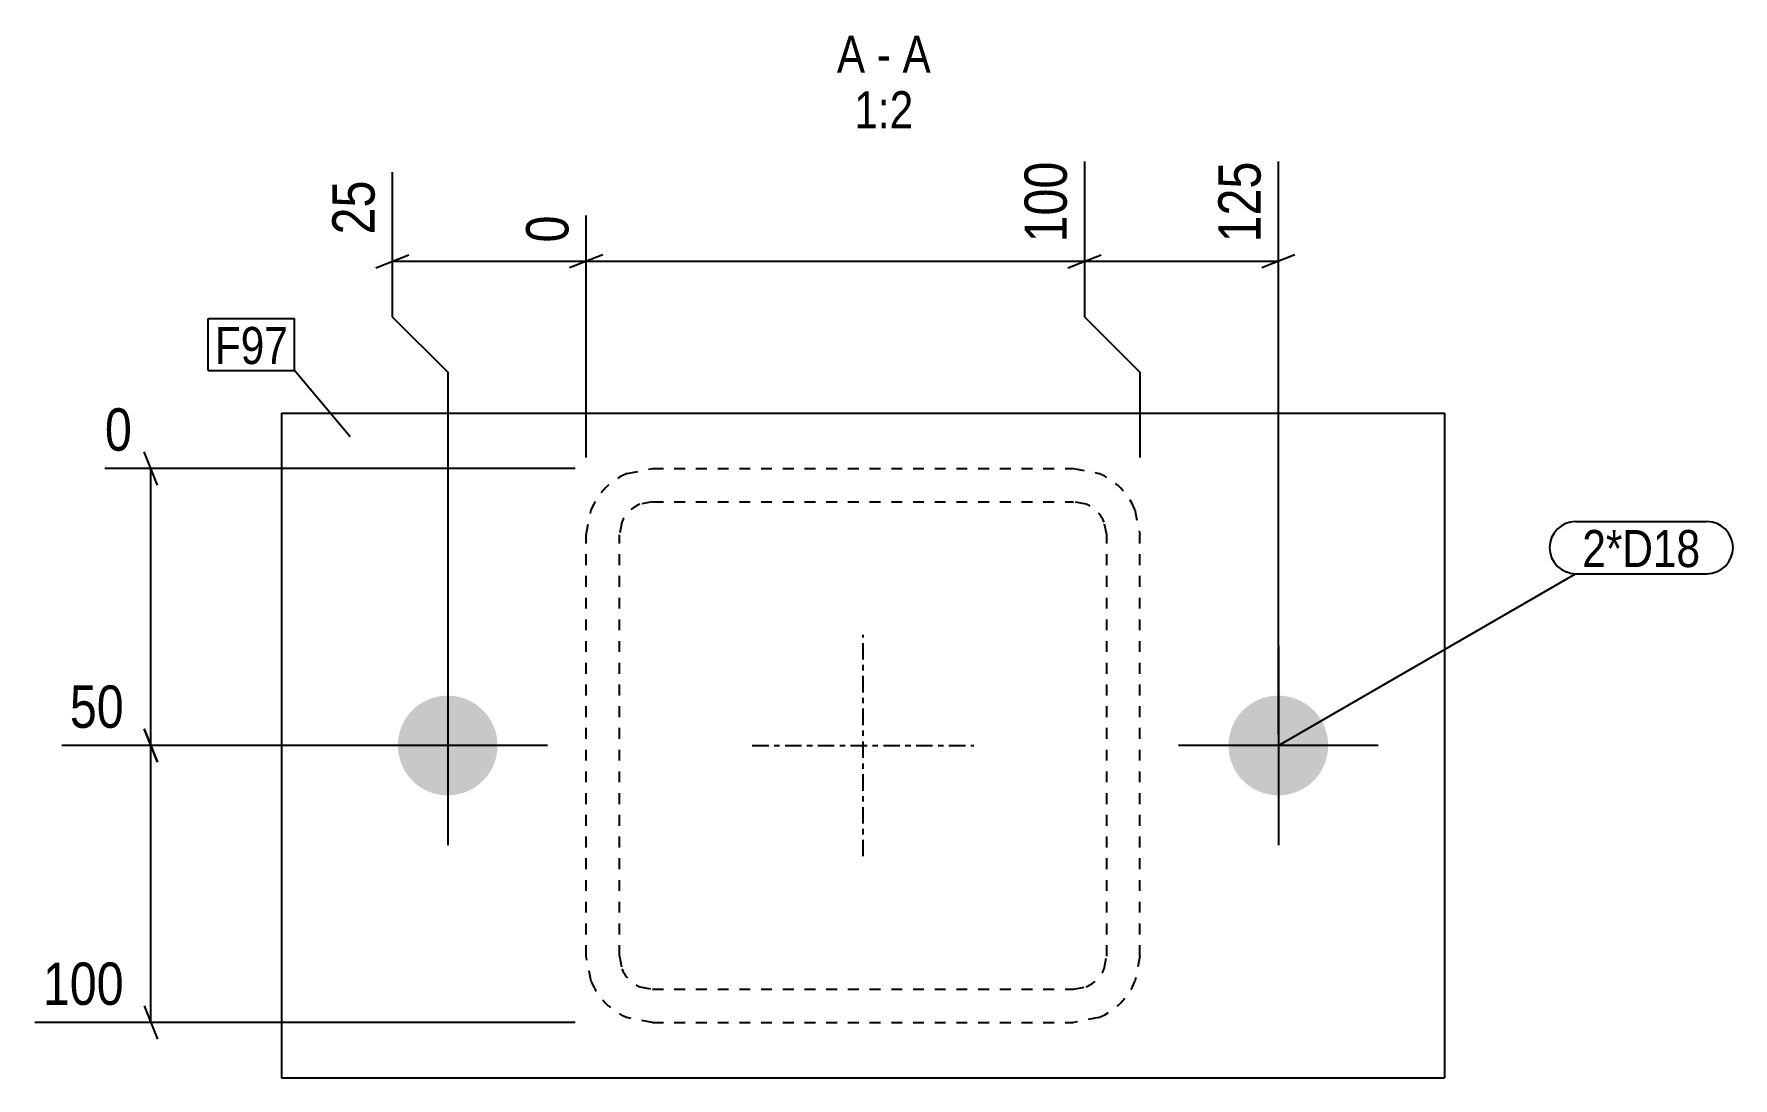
# Model space of a CAD drawing. Header units: millimetres. Extents: x 5 to 26277, y 5 to 1235.
# Drawn here: x 7236 to 7542.9, y 4.8 to 193.2 of the extents above; entities that cross this region are included whole.
import ezdxf

# ---------------------------------------------------------------- set-up
doc = ezdxf.new("R2010")
doc.units = ezdxf.units.MM
doc.linetypes.add('DXK_LINE_DOT2', pattern=[3.9198, 1.9599, -1.9599])
doc.linetypes.add('DXK_LINE_DOT3', pattern=[5.9187, 2.979, -0.9799, 0.9799, -0.9799])
for name, color, linetype in [('MÅLSÆTNING', 7, 'Continuous'), ('STÅL', 7, 'Continuous'), ('TEKST', 7, 'Continuous')]:
    doc.layers.add(name, color=color, linetype=linetype)
doc.styles.add('Arial Narrow', font='ARIALN.TTF', dxfattribs={"height": 0.2})

msp = doc.modelspace()

# ---------------------------------------------------------------- hatches: boundary and pattern name
at = {"layer": 'STÅL', "linetype": 'Continuous'}
for points in [[(7319.75, 64.8, -1), (7301.75, 64.8, -1)], [(7469.75, 64.8, -1), (7451.75, 64.8, -1)]]:
    msp.add_hatch(color=96, dxfattribs=at).paths.add_polyline_path(points)

# ---------------------------------------------------------------- linework, layer by layer
at = {"layer": 'MÅLSÆTNING', "color": 7, "linetype": 'Continuous'}
for p, q in [((7425.75, 170.19), (7425.75, 142.17)), ((7425.75, 170.19), (7425.75, 142.17)), ((7460.75, 66.8), (7460.75, 170.19)), ((7300.75, 168.23), (7300.75, 142.17)), ((7335.75, 116.8), (7335.75, 160.44)), ((7335.75, 116.8), (7335.75, 160.44)), ((7297.75, 150.97), (7303.75, 153.37)), ((7300.75, 152.17), (7335.75, 152.17)), ((7338.75, 153.37), (7332.75, 150.97)), ((7338.75, 153.37), (7332.75, 150.97)), ((7335.75, 152.17), (7425.75, 152.17)), ((7422.75, 150.97), (7428.75, 153.37)), ((7425.75, 152.17), (7460.75, 152.17)), ((7463.75, 153.37), (7457.75, 150.97)), ((7300.75, 142.17), (7310.75, 132.17)), ((7425.75, 142.17), (7435.75, 132.17)), ((7425.75, 142.17), (7435.75, 132.17)), ((7310.75, 132.17), (7310.75, 66.8)), ((7435.75, 132.17), (7435.75, 116.8)), ((7435.75, 132.17), (7435.75, 116.8)), ((7258.32, 111.8), (7255.92, 117.8)), ((7333.75, 114.8), (7248.85, 114.8)), ((7257.12, 64.8), (7257.12, 114.8)), ((7255.92, 67.8), (7258.32, 61.8)), ((7258.32, 61.8), (7255.92, 67.8)), ((7308.75, 64.8), (7241.06, 64.8)), ((7308.75, 64.8), (7241.06, 64.8)), ((7257.12, 14.8), (7257.12, 64.8)), ((7255.92, 17.8), (7258.32, 11.8)), ((7333.75, 14.8), (7236.18, 14.8))]:
    msp.add_line(p, q, dxfattribs=at)
at = {"layer": 'STÅL', "color": 2, "linetype": 'Continuous'}
for p, q in [((7280.75, 124.8), (7490.75, 124.8)), ((7280.75, 124.8), (7280.75, 4.8)), ((7490.75, 124.8), (7490.75, 4.8)), ((7280.75, 4.8), (7490.75, 4.8))]:
    msp.add_line(p, q, dxfattribs=at)
at = {"layer": 'STÅL', "color": 7, "linetype": 'DXK_LINE_DOT2'}
for p, q in [((7343.16, 113.89), (7347.75, 114.8)), ((7347.75, 114.8), (7423.75, 114.8)), ((7423.75, 114.8), (7428.34, 113.89)), ((7335.75, 102.8), (7336.67, 107.39)), ((7347.75, 108.8), (7345.46, 108.34)), ((7347.75, 108.8), (7423.75, 108.8)), ((7426.05, 108.34), (7423.75, 108.8)), ((7434.84, 107.39), (7435.75, 102.8)), ((7342.21, 105.1), (7341.75, 102.8)), ((7429.75, 102.8), (7429.3, 105.1)), ((7335.75, 26.8), (7335.75, 102.8)), ((7341.75, 26.8), (7341.75, 102.8)), ((7429.75, 26.8), (7429.75, 102.8)), ((7435.75, 26.8), (7435.75, 102.8)), ((7336.67, 22.21), (7335.75, 26.8)), ((7341.75, 26.8), (7342.21, 24.5)), ((7429.3, 24.5), (7429.75, 26.8)), ((7435.75, 26.8), (7434.84, 22.21)), ((7345.46, 21.26), (7347.75, 20.8)), ((7347.75, 20.8), (7423.75, 20.8)), ((7423.75, 20.8), (7426.05, 21.26)), ((7347.75, 14.8), (7343.16, 15.71)), ((7428.34, 15.71), (7423.75, 14.8)), ((7347.75, 14.8), (7423.75, 14.8))]:
    msp.add_line(p, q, dxfattribs=at)
at = {"layer": 'STÅL', "color": 7, "linetype": 'DXK_LINE_DOT3'}
for p, q in [((7385.75, 44.8), (7385.75, 84.8)), ((7365.75, 64.8), (7405.75, 64.8))]:
    msp.add_line(p, q, dxfattribs=at)
at = {"layer": 'STÅL', "color": 96, "linetype": 'Continuous'}
for p, q in [((7310.75, 82.8), (7310.75, 46.8)), ((7460.75, 82.8), (7460.75, 46.8)), ((7328.75, 64.8), (7292.75, 64.8)), ((7478.75, 64.8), (7442.75, 64.8))]:
    msp.add_line(p, q, dxfattribs=at)
at = {"layer": 'STÅL', "color": 7, "linetype": 'DXK_LINE_DOT2'}
for centre, radius, start, end in [((7347.75, 102.8), 12, 112.5, 157.5), ((7423.75, 102.8), 12, 22.5, 67.5), ((7347.75, 102.8), 6, 112.5, 157.5), ((7423.75, 102.8), 6, 22.5, 67.5), ((7347.75, 26.8), 12, 202.5, 247.5), ((7347.75, 26.8), 6, 202.5, 247.5), ((7423.75, 26.8), 6, 292.5, 337.5), ((7423.75, 26.8), 12, 292.5, 337.5)]:
    msp.add_arc(centre, radius, start, end, dxfattribs=at)

# ---------------------------------------------------------------- wipeouts: each hides what was drawn before it
at = {"color": 0, "linetype": 'Continuous'}
for points, layer in [([(7299.15, 168.37), (7287.95, 168.37), (7287.95, 155.42), (7299.15, 155.42)], 'MÅLSÆTNING'), ([(7253.87, 66.4), (7253.87, 77.6), (7240.92, 77.6), (7240.92, 66.4)], 'MÅLSÆTNING'), ([(7253.87, 16.4), (7253.87, 27.6), (7236.04, 27.6), (7236.04, 16.4)], 'MÅLSÆTNING'), ([(7386.14, 186.19), (7386.14, 193.19), (7381.03, 193.19), (7381.03, 186.19)], 'TEKST'), ([(7390.79, 186.19), (7390.79, 193.19), (7388.24, 193.19), (7388.24, 186.19)], 'TEKST'), ([(7398, 186.19), (7398, 193.19), (7392.89, 193.19), (7392.89, 186.19)], 'TEKST'), ([(7394.85, 176.19), (7394.85, 183.19), (7384.18, 183.19), (7384.18, 176.19)], 'TEKST')]:
    msp.add_wipeout(points, dxfattribs=at).dxf.layer = layer
at = {"color": 0}
for points in [[(7281.91, 133.64), (7281.91, 140.64), (7268.7, 140.64), (7268.7, 133.64)], [(7536.96, 97), (7536.96, 104), (7515.64, 104), (7515.64, 97)]]:
    msp.add_wipeout(points, dxfattribs=at).dxf.layer = 'TEKST'

# ---------------------------------------------------------------- next in the draw order: texts
at = {"layer": 'MÅLSÆTNING', "color": 3, "linetype": 'Continuous', "style": 'Arial Narrow'}
msp.add_text('25', height=7.635, rotation=90.0002, dxfattribs=at).set_placement((7297.55, 157.02))
for s, p in [('50', (7242.52, 68)), ('100', (7237.64, 18))]:
    msp.add_text(s, height=7.635, dxfattribs=at).set_placement(p)
at = {"layer": 'TEKST', "color": 3, "linetype": 'Continuous', "style": 'Arial Narrow'}
for s, height, p in [('A', 6.68, (7381.03, 186.19)), ('A', 6.68, (7392.89, 186.19)), ('-', 6.68, (7388.24, 186.19)), ('1:2', 6.681, (7384.18, 176.19))]:
    msp.add_text(s, height=height, dxfattribs=at).set_placement(p)

# ---------------------------------------------------------------- next in the draw order: wipeouts: each hides what was drawn before it
at = {"color": 0, "linetype": 'Continuous'}
for points in [[(7424.15, 171.79), (7412.95, 171.79), (7412.95, 153.97), (7424.15, 153.97)], [(7459.15, 171.79), (7447.95, 171.79), (7447.95, 153.97), (7459.15, 153.97)], [(7334.15, 162.04), (7322.95, 162.04), (7322.95, 153.97), (7334.15, 153.97)], [(7255.32, 116.4), (7255.32, 127.6), (7247.25, 127.6), (7247.25, 116.4)]]:
    msp.add_wipeout(points, dxfattribs=at).dxf.layer = 'MÅLSÆTNING'
at = {"color": 0}
for points in [[(7281.91, 133.64), (7281.91, 140.64), (7268.7, 140.64), (7268.7, 133.64)], [(7536.96, 97), (7536.96, 104), (7515.64, 104), (7515.64, 97)]]:
    msp.add_wipeout(points, dxfattribs=at).dxf.layer = 'TEKST'

# ---------------------------------------------------------------- next in the draw order: linework, layer by layer
at = {"layer": 'MÅLSÆTNING', "color": 7, "linetype": 'Continuous'}
msp.add_line((7422.75, 150.97), (7428.75, 153.37), dxfattribs=at)
at = {"layer": 'TEKST', "color": 7, "linetype": 'Continuous'}
for p, q in [((7267.5, 141.84), (7283.11, 141.84)), ((7267.5, 132.44), (7267.5, 141.84)), ((7283.11, 132.44), (7283.11, 141.84)), ((7267.5, 132.44), (7283.11, 132.44)), ((7293.14, 120.47), (7283.11, 132.44)), ((7514.44, 105.2), (7538.16, 105.2)), ((7460.75, 64.8), (7514.44, 95.8)), ((7514.44, 95.8), (7538.16, 95.8))]:
    msp.add_line(p, q, dxfattribs=at)
for centre, start, end in [((7514.44, 100.5), 90, 270), ((7538.16, 100.5), 270, 90)]:
    msp.add_arc(centre, 4.7, start, end, dxfattribs=at)

# ---------------------------------------------------------------- next in the draw order: texts
at = {"layer": 'MÅLSÆTNING', "color": 3, "linetype": 'Continuous', "style": 'Arial Narrow'}
for s, height, p in [('100', 7.635, (7422.55, 155.57)), ('125', 7.635, (7457.55, 155.57)), ('0', 7.64, (7332.55, 155.57))]:
    msp.add_text(s, height=height, rotation=90.0002, dxfattribs=at).set_placement(p)
msp.add_text('0', height=7.64, dxfattribs=at).set_placement((7248.85, 118))
at = {"layer": 'TEKST', "color": 3, "style": 'Arial Narrow'}
for s, p in [('F97', (7268.7, 133.64)), ('2*D18', (7515.64, 97))]:
    msp.add_text(s, height=6.681, dxfattribs=at).set_placement(p)

doc.saveas('drawing.dxf')
